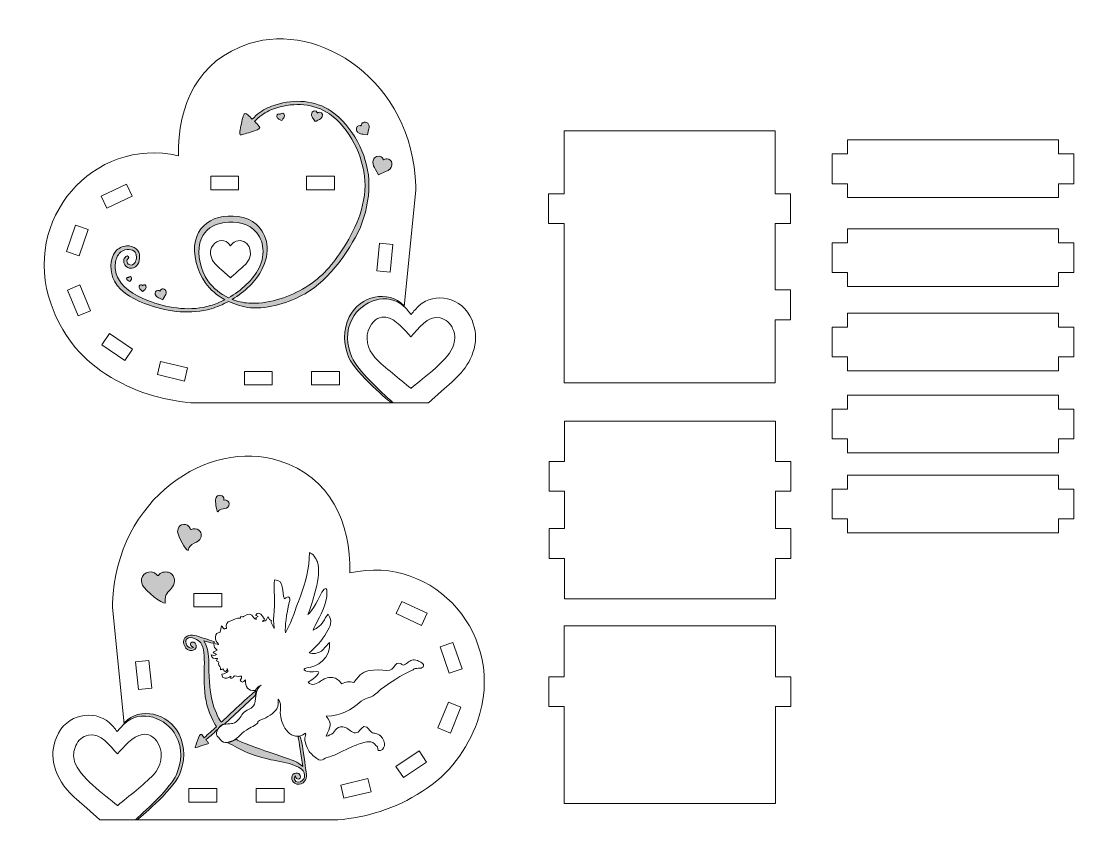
# Model space of a CAD drawing. Header units: inches. Extents: x -13 to 609, y 165 to 636.
import ezdxf

# ---------------------------------------------------------------- set-up
doc = ezdxf.new("R2010")
doc.units = ezdxf.units.IN
doc.header["$MEASUREMENT"] = 0
doc.layers.add('_U+0421_U+043B_U+043E_U+0439 1', color=7, linetype='Continuous')

# ---------------------------------------------------------------- blocks, each defined once
blk = doc.blocks.new('block 2')
at = {"layer": '_U+0421_U+043B_U+043E_U+0439 1', "true_color": 0x1c1c1b}
h = blk.add_hatch(color=250, dxfattribs=at)
edge = h.paths.add_edge_path()
edge.add_spline(control_points=[(213.63, 468.57), (204.42, 478.08), (187.53, 474.39), (181.33, 461.87), (177.49, 454.1), (177.8, 445.38), (181.13, 437.76), (185.24, 428.36), (205.88, 411.27), (205.88, 411.27), (205.88, 411.27), (207.1, 411.28), (207.1, 411.28), (199.18, 418.35), (186.52, 429.84), (182.89, 438.07), (179.66, 445.39), (179.13, 453.26), (183.13, 460.82), (188.71, 471.36), (204, 477.07), (213.59, 467.9), (213.59, 467.9), (213.63, 468.24), (213.63, 468.57), (213.63, 468.57), (213.63, 468.57), (213.63, 468.57)], knot_values=[0, 0, 0, 0, 1, 1, 1, 2, 2, 2, 3, 3, 3, 4, 4, 4, 5, 5, 5, 6, 6, 6, 7, 7, 7, 8, 8, 8, 9, 9, 9, 9], degree=3, periodic=1)
edge = h.paths.add_edge_path()
edge.add_spline(control_points=[(110.05, 470.95), (106.66, 469.1), (103.18, 467.63), (99.84, 466.66), (88.04, 463.23), (74.68, 464.66), (63.25, 468.69), (55.75, 471.34), (46.55, 475.62), (42.63, 482.95), (39.98, 487.93), (39.47, 495.98), (43.29, 500.5), (44.79, 502.28), (47.44, 503.51), (49.75, 503.74), (51.65, 503.92), (54.01, 503.28), (55.51, 502.02), (58.04, 499.88), (58.03, 495.57), (56.41, 492.91), (55.18, 490.88), (52.71, 489.92), (50.5, 490.95), (49.04, 491.63), (48.09, 493.22), (48.09, 494.82), (48.09, 496.03), (48.64, 496.73), (49.44, 497.53), (49.81, 497.9), (50.41, 497.9), (50.78, 497.53), (51.15, 497.16), (51.15, 496.56), (50.78, 496.19), (50.37, 495.78), (49.99, 495.44), (49.99, 494.82), (49.99, 493.96), (50.51, 493.04), (51.31, 492.66), (52.64, 492.04), (54.06, 492.7), (54.79, 493.89), (55.91, 495.74), (56.08, 499.05), (54.28, 500.57), (53.19, 501.49), (51.51, 501.76), (50.13, 501.63), (48.31, 501.45), (46.64, 500.61), (45.46, 499.21), (43.97, 497.45), (43.28, 494.9), (43.14, 492.64), (42.96, 489.74), (43.6, 486.8), (44.96, 484.24), (48.62, 477.39), (57.49, 473.12), (64.48, 470.65), (75.53, 466.75), (87.91, 465.16), (99.31, 468.48), (102.12, 469.3), (105.04, 470.48), (107.92, 471.97), (103.31, 474.37), (99.24, 477.79), (96.23, 482.1), (91.61, 488.71), (88.52, 498.87), (90.44, 506.79), (92.13, 513.73), (97.26, 518.72), (104.06, 520.48), (111.17, 522.31), (120.74, 521.49), (126.41, 516.45), (129.54, 513.66), (131.95, 508.94), (132.69, 504.83), (133.57, 499.96), (131.92, 494.24), (129.72, 489.84), (126.24, 482.88), (119.53, 476.6), (112.13, 472.15), (115.26, 470.93), (118.56, 470.18), (121.9, 469.93), (132.48, 469.14), (144.56, 473.1), (153.73, 478.24), (163.88, 483.93), (170.46, 491.26), (176.8, 500.9), (180.71, 506.82), (184.18, 513.13), (186.69, 519.77), (189.4, 526.92), (191, 534.5), (190.57, 542.17), (189.77, 556.42), (181.45, 573.46), (169.61, 581.6), (160.44, 587.91), (148.91, 588.4), (138.51, 585.2), (135.33, 584.22), (132.33, 582.9), (129.62, 580.95), (128.05, 579.82), (126.7, 578.54), (125.38, 577.19), (126.08, 576.48), (126.74, 575.8), (127.25, 575.25), (128.7, 573.68), (128.99, 573.16), (127.07, 572.29), (125.16, 571.42), (121.04, 570.2), (118.87, 569.59), (116.7, 568.98), (116.46, 568.98), (116.78, 571.27), (117.1, 573.56), (117.97, 578.14), (118.7, 580.32), (119.42, 582.49), (120, 582.26), (121.59, 580.84), (122.28, 580.23), (123.15, 579.4), (124.03, 578.53), (125.43, 579.96), (126.85, 581.29), (128.51, 582.49), (131.39, 584.56), (134.57, 585.97), (137.95, 587.01), (148.91, 590.39), (161.03, 589.81), (170.69, 583.17), (183.01, 574.68), (192.03, 557.61), (192.86, 542.77), (193.3, 534.83), (191.82, 525.11), (189.02, 517.71), (183.3, 502.61), (169.29, 483.4), (155.26, 475.53), (145.75, 470.2), (133.86, 466.39), (122.89, 467.21), (118.86, 467.52), (113.75, 469.33), (110.05, 470.95), (110.05, 470.95), (110.05, 470.95), (110.05, 470.95)], knot_values=[0, 0, 0, 0, 1, 1, 1, 2, 2, 2, 3, 3, 3, 4, 4, 4, 5, 5, 5, 6, 6, 6, 7, 7, 7, 8, 8, 8, 9, 9, 9, 10, 10, 10, 11, 11, 11, 12, 12, 12, 13, 13, 13, 14, 14, 14, 15, 15, 15, 16, 16, 16, 17, 17, 17, 18, 18, 18, 19, 19, 19, 20, 20, 20, 21, 21, 21, 22, 22, 22, 23, 23, 23, 24, 24, 24, 25, 25, 25, 26, 26, 26, 27, 27, 27, 28, 28, 28, 29, 29, 29, 30, 30, 30, 31, 31, 31, 32, 32, 32, 33, 33, 33, 34, 34, 34, 35, 35, 35, 36, 36, 36, 37, 37, 37, 38, 38, 38, 39, 39, 39, 40, 40, 40, 41, 41, 41, 42, 42, 42, 43, 43, 43, 44, 44, 44, 45, 45, 45, 46, 46, 46, 47, 47, 47, 48, 48, 48, 49, 49, 49, 50, 50, 50, 51, 51, 51, 52, 52, 52, 53, 53, 53, 54, 54, 54, 55, 55, 55, 55], degree=3, periodic=1)
edge = h.paths.add_edge_path()
edge.add_spline(control_points=[(109.96, 473.08), (117.53, 477.38), (124.53, 483.68), (128.03, 490.69), (130.04, 494.72), (130.91, 499.24), (130.1, 503.71), (129.44, 507.4), (127.64, 510.89), (124.82, 513.39), (119.64, 518.01), (111.47, 518.68), (105, 517.01), (98.87, 515.42), (94.66, 511.82), (93.14, 505.56), (91.34, 498.17), (93.48, 489.34), (97.78, 483.18), (100.87, 478.77), (105.14, 475.35), (109.96, 473.08), (109.96, 473.08), (109.96, 473.08), (109.96, 473.08)], knot_values=[0, 0, 0, 0, 1, 1, 1, 2, 2, 2, 3, 3, 3, 4, 4, 4, 5, 5, 5, 6, 6, 6, 7, 7, 7, 8, 8, 8, 8], degree=3, periodic=1)
edge = h.paths.add_edge_path()
edge.add_spline(control_points=[(201.5, 554.45), (201.41, 554.64), (201.4, 554.75), (201.3, 554.95), (201.23, 555.08), (201.16, 555.29), (201.07, 555.43), (200.17, 556.93), (197.72, 557.38), (196.23, 555.63), (195.66, 554.96), (195.33, 554.19), (195.28, 553.27), (195.19, 551.49), (196, 550.26), (196.86, 548.85), (196.86, 548.85), (198.65, 545.73), (198.65, 545.73), (199.15, 545.88), (203.91, 548), (204.35, 548.27), (207.73, 550.38), (206.91, 555.21), (203.47, 555.16), (202.45, 555.14), (202.11, 554.81), (201.5, 554.45), (201.5, 554.45), (201.5, 554.45), (201.5, 554.45)], knot_values=[0, 0, 0, 0, 1, 1, 1, 2, 2, 2, 3, 3, 3, 4, 4, 4, 5, 5, 5, 6, 6, 6, 7, 7, 7, 8, 8, 8, 9, 9, 9, 10, 10, 10, 10], degree=3, periodic=1)
edge = h.paths.add_edge_path()
edge.add_spline(control_points=[(188.38, 574.59), (188.24, 574.62), (188.17, 574.66), (188.02, 574.69), (187.92, 574.71), (187.77, 574.75), (187.66, 574.77), (186.44, 574.9), (185.16, 573.73), (185.5, 572.16), (185.63, 571.56), (185.92, 571.05), (186.41, 570.64), (187.36, 569.83), (188.39, 569.76), (189.54, 569.65), (189.54, 569.65), (192.03, 569.32), (192.03, 569.32), (192.16, 569.67), (192.99, 573.21), (193.02, 573.57), (193.28, 576.34), (190.25, 577.92), (188.82, 575.98), (188.4, 575.41), (188.44, 575.08), (188.38, 574.59), (188.38, 574.59), (188.38, 574.59), (188.38, 574.59)], knot_values=[0, 0, 0, 0, 1, 1, 1, 2, 2, 2, 3, 3, 3, 4, 4, 4, 5, 5, 5, 6, 6, 6, 7, 7, 7, 8, 8, 8, 9, 9, 9, 10, 10, 10, 10], degree=3, periodic=1)
edge = h.paths.add_edge_path()
edge.add_spline(control_points=[(140.57, 581.24), (140.5, 581.29), (140.48, 581.33), (140.4, 581.38), (140.35, 581.41), (140.28, 581.46), (140.23, 581.49), (139.6, 581.83), (138.67, 581.48), (138.51, 580.57), (138.45, 580.22), (138.49, 579.89), (138.67, 579.56), (139, 578.92), (139.53, 578.67), (140.12, 578.36), (140.12, 578.36), (141.38, 577.64), (141.38, 577.64), (141.52, 577.8), (142.73, 579.51), (142.83, 579.69), (143.56, 581.11), (142.29, 582.62), (141.11, 581.89), (140.76, 581.68), (140.71, 581.49), (140.57, 581.24), (140.57, 581.24), (140.57, 581.24), (140.57, 581.24)], knot_values=[0, 0, 0, 0, 1, 1, 1, 2, 2, 2, 3, 3, 3, 4, 4, 4, 5, 5, 5, 6, 6, 6, 7, 7, 7, 8, 8, 8, 9, 9, 9, 10, 10, 10, 10], degree=3, periodic=1)
edge = h.paths.add_edge_path()
edge.add_spline(control_points=[(162.52, 582.14), (162.46, 582.25), (162.45, 582.31), (162.39, 582.42), (162.35, 582.5), (162.3, 582.61), (162.25, 582.69), (161.69, 583.52), (160.28, 583.71), (159.47, 582.66), (159.17, 582.26), (159, 581.81), (159, 581.29), (159, 580.26), (159.5, 579.59), (160.04, 578.81), (160.04, 578.81), (161.15, 577.08), (161.15, 577.08), (161.43, 577.18), (164.09, 578.53), (164.33, 578.7), (166.2, 580), (165.59, 582.74), (163.62, 582.6), (163.04, 582.57), (162.86, 582.37), (162.52, 582.14), (162.52, 582.14), (162.52, 582.14), (162.52, 582.14)], knot_values=[0, 0, 0, 0, 1, 1, 1, 2, 2, 2, 3, 3, 3, 4, 4, 4, 5, 5, 5, 6, 6, 6, 7, 7, 7, 8, 8, 8, 9, 9, 9, 10, 10, 10, 10], degree=3, periodic=1)
edge = h.paths.add_edge_path()
edge.add_spline(control_points=[(59.28, 480.22), (59.23, 480.28), (59.22, 480.32), (59.16, 480.38), (59.12, 480.42), (59.07, 480.48), (59.03, 480.52), (58.54, 480.95), (57.63, 480.84), (57.3, 480.05), (57.17, 479.75), (57.14, 479.44), (57.22, 479.11), (57.39, 478.47), (57.81, 478.13), (58.28, 477.73), (58.28, 477.73), (59.26, 476.83), (59.26, 476.83), (59.42, 476.94), (60.86, 478.22), (60.98, 478.37), (61.94, 479.49), (61.11, 481.1), (59.9, 480.69), (59.54, 480.58), (59.46, 480.42), (59.28, 480.22), (59.28, 480.22), (59.28, 480.22), (59.28, 480.22)], knot_values=[0, 0, 0, 0, 1, 1, 1, 2, 2, 2, 3, 3, 3, 4, 4, 4, 5, 5, 5, 6, 6, 6, 7, 7, 7, 8, 8, 8, 9, 9, 9, 10, 10, 10, 10], degree=3, periodic=1)
edge = h.paths.add_edge_path()
edge.add_spline(control_points=[(51.11, 485), (51.06, 485.03), (51.04, 485.05), (50.99, 485.08), (50.96, 485.09), (50.91, 485.12), (50.87, 485.14), (50.46, 485.32), (49.89, 485.05), (49.84, 484.46), (49.83, 484.24), (49.87, 484.03), (50, 483.84), (50.24, 483.45), (50.59, 483.32), (50.98, 483.16), (50.98, 483.16), (51.81, 482.78), (51.81, 482.78), (51.89, 482.88), (52.56, 484.03), (52.61, 484.15), (53, 485.08), (52.11, 485.96), (51.41, 485.44), (51.2, 485.29), (51.18, 485.17), (51.11, 485), (51.11, 485), (51.11, 485), (51.11, 485)], knot_values=[0, 0, 0, 0, 1, 1, 1, 2, 2, 2, 3, 3, 3, 4, 4, 4, 5, 5, 5, 6, 6, 6, 7, 7, 7, 8, 8, 8, 9, 9, 9, 10, 10, 10, 10], degree=3, periodic=1)
edge = h.paths.add_edge_path()
edge.add_spline(control_points=[(69.52, 477.05), (69.42, 477.1), (69.37, 477.15), (69.26, 477.22), (69.18, 477.26), (69.08, 477.33), (68.99, 477.36), (68.05, 477.77), (66.74, 477.15), (66.63, 475.81), (66.59, 475.31), (66.69, 474.83), (66.98, 474.38), (67.54, 473.51), (68.34, 473.2), (69.23, 472.83), (69.23, 472.83), (71.13, 471.96), (71.13, 471.96), (71.32, 472.2), (72.85, 474.81), (72.96, 475.09), (73.85, 477.24), (71.82, 479.24), (70.21, 478.05), (69.74, 477.7), (69.69, 477.43), (69.52, 477.05), (69.52, 477.05), (69.52, 477.05), (69.52, 477.05)], knot_values=[0, 0, 0, 0, 1, 1, 1, 2, 2, 2, 3, 3, 3, 4, 4, 4, 5, 5, 5, 6, 6, 6, 7, 7, 7, 8, 8, 8, 9, 9, 9, 10, 10, 10, 10], degree=3, periodic=1)
h = blk.add_hatch(color=250, dxfattribs=at)
edge = h.paths.add_edge_path()
edge.add_spline(control_points=[(114.47, 212.7), (114.57, 212.66), (113.49, 211.97), (112.45, 211.52), (111.09, 210.93), (109.52, 210.6), (109.65, 210.54), (112.66, 209.12), (116.88, 206.42), (121.36, 204.61), (125.68, 202.87), (130.07, 201.65), (134.9, 200.54), (139.34, 199.53), (145.17, 198.79), (149.04, 197.08), (155.72, 194.94), (155.84, 190.46), (153.72, 188.36), (152.3, 186.95), (149.76, 186.6), (148.97, 188.81), (148.73, 189.47), (148.82, 190.25), (149.48, 191.07), (149.52, 191), (149.54, 190.96), (149.55, 190.85), (149.83, 188.24), (153.27, 188.72), (152.33, 191.19), (151.99, 192.1), (151.2, 192.72), (149.85, 192.65), (146.6, 192.49), (146.76, 187.98), (149.17, 186.66), (150.74, 185.79), (152.75, 185.89), (154.07, 186.94), (156.78, 189.08), (156.23, 192.18), (155.42, 195.81), (155.25, 197.12), (153.3, 213.76), (152.12, 214.39), (151.83, 214.33), (151.29, 214.33), (151.19, 214.16), (150.89, 213.67), (151.62, 212.24), (151.93, 209.14), (151.93, 209.14), (153.97, 196.54), (153.97, 196.54), (152.75, 197.39), (152.05, 198.1), (150.3, 199.05), (145.6, 201.61), (116.9, 210.02), (114.47, 212.7), (114.47, 212.7), (114.47, 212.7), (114.47, 212.7)], knot_values=[0, 0, 0, 0, 1, 1, 1, 2, 2, 2, 3, 3, 3, 4, 4, 4, 5, 5, 5, 6, 6, 6, 7, 7, 7, 8, 8, 8, 9, 9, 9, 10, 10, 10, 11, 11, 11, 12, 12, 12, 13, 13, 13, 14, 14, 14, 15, 15, 15, 16, 16, 16, 17, 17, 17, 18, 18, 18, 19, 19, 19, 20, 20, 20, 21, 21, 21, 21], degree=3, periodic=1)
edge = h.paths.add_edge_path()
edge.add_spline(control_points=[(94.72, 214.72), (94.72, 214.72), (95.69, 213.51), (95.69, 213.51), (98.04, 215.59), (100.56, 218), (102.82, 219.92), (101.55, 221.79), (97.9, 228.99), (96.71, 235.26), (94.13, 248.98), (97.67, 263.9), (93.62, 269.48), (92.37, 271.19), (87.7, 273.87), (85.43, 271.87), (83.28, 269.97), (86.35, 264.92), (89.28, 266.82), (89.28, 266.82), (88.33, 267.33), (88.33, 267.33), (86.15, 268.54), (88.44, 271.12), (90.33, 269.33), (91.63, 268.1), (90.92, 265.29), (88.55, 265), (84.46, 264.51), (82.25, 269.6), (84.23, 272.35), (85.44, 274.04), (88.99, 274.56), (92.43, 273.22), (94.21, 272.53), (100.66, 270.75), (101.86, 269.92), (100.98, 269.02), (100.15, 269.28), (98.31, 269.9), (97.34, 270.23), (96.54, 270.47), (95.51, 270.74), (97.42, 266.33), (98.11, 265.32), (98.3, 259.5), (98.59, 250.04), (98.26, 242.98), (100.76, 233.63), (102.22, 228.13), (105.12, 223.27), (105.74, 222.61), (109.04, 225.65), (123.42, 239.64), (126.46, 241.21), (126.07, 239.75), (125.97, 238.68), (125.59, 238.17), (125.59, 238.17), (107.57, 221.58), (107.57, 221.58), (107.05, 221.4), (106.15, 221.21), (105.1, 220.26), (104.66, 219.87), (104.24, 219.41), (103.79, 218.82), (103.42, 218.32), (102.85, 217.81), (102.4, 217.36), (99.91, 214.95), (97.45, 212.78), (96.99, 212.6), (96.99, 212.6), (96.63, 212.35), (96.63, 212.35), (97.04, 211.83), (97.42, 211.35), (97.69, 211.01), (98.38, 210.11), (98.33, 210.08), (96.97, 209.67), (95.62, 209.25), (92.97, 208.45), (91.59, 208), (90.21, 207.54), (90.1, 207.43), (90.61, 208.89), (91.12, 210.36), (92.25, 213.39), (92.94, 214.75), (93.63, 216.1), (93.88, 215.77), (94.72, 214.72), (94.72, 214.72), (94.72, 214.72), (94.72, 214.72)], knot_values=[0, 0, 0, 0, 1, 1, 1, 2, 2, 2, 3, 3, 3, 4, 4, 4, 5, 5, 5, 6, 6, 6, 7, 7, 7, 8, 8, 8, 9, 9, 9, 10, 10, 10, 11, 11, 11, 12, 12, 12, 13, 13, 13, 14, 14, 14, 15, 15, 15, 16, 16, 16, 17, 17, 17, 18, 18, 18, 19, 19, 19, 20, 20, 20, 21, 21, 21, 22, 22, 22, 23, 23, 23, 24, 24, 24, 25, 25, 25, 26, 26, 26, 27, 27, 27, 28, 28, 28, 29, 29, 29, 30, 30, 30, 31, 31, 31, 32, 32, 32, 32], degree=3, periodic=1)
edge = h.paths.add_edge_path()
edge.add_spline(control_points=[(48.48, 222.4), (57.69, 231.91), (74.58, 228.22), (80.77, 215.69), (84.62, 207.92), (84.31, 199.2), (80.98, 191.58), (76.87, 182.18), (56.23, 165.1), (56.23, 165.1), (56.23, 165.1), (55, 165.1), (55, 165.1), (62.93, 172.17), (75.59, 183.67), (79.22, 191.89), (82.44, 199.21), (82.98, 207.08), (78.98, 214.64), (73.4, 225.18), (58.11, 230.89), (48.52, 221.72), (48.52, 221.72), (48.48, 222.07), (48.48, 222.4), (48.48, 222.4), (48.48, 222.4), (48.48, 222.4)], knot_values=[0, 0, 0, 0, 1, 1, 1, 2, 2, 2, 3, 3, 3, 4, 4, 4, 5, 5, 5, 6, 6, 6, 7, 7, 7, 8, 8, 8, 9, 9, 9, 9], degree=3, periodic=1)
edge = h.paths.add_edge_path()
edge.add_spline(control_points=[(59.28, 303.51), (58.6, 304.93), (58.32, 307.02), (59.11, 308.54), (60.11, 310.46), (62.34, 311.54), (64.56, 311.31), (67.49, 311.02), (68.04, 308.44), (68.56, 309.24), (69.79, 311.13), (72.54, 311.72), (74.57, 311.1), (77.76, 310.13), (78.99, 306.57), (77.54, 303.44), (76.31, 300.79), (73.39, 299.51), (72.69, 296.51), (72.19, 294.35), (72.96, 293.21), (72.56, 292.92), (71.01, 292.15), (60.81, 300.32), (59.28, 303.51), (59.28, 303.51), (59.28, 303.51), (59.28, 303.51)], knot_values=[0, 0, 0, 0, 1, 1, 1, 2, 2, 2, 3, 3, 3, 4, 4, 4, 5, 5, 5, 6, 6, 6, 7, 7, 7, 8, 8, 8, 9, 9, 9, 9], degree=3, periodic=1)
edge = h.paths.add_edge_path()
edge.add_spline(control_points=[(79.94, 334.96), (79.87, 336.12), (80.27, 337.63), (81.23, 338.45), (82.46, 339.49), (84.29, 339.6), (85.74, 338.83), (87.66, 337.81), (87.32, 335.88), (87.9, 336.29), (89.27, 337.24), (91.32, 336.88), (92.54, 335.88), (94.46, 334.33), (94.3, 331.54), (92.43, 329.81), (90.85, 328.34), (88.49, 328.27), (87.17, 326.42), (86.22, 325.07), (86.44, 324.08), (86.08, 323.99), (84.8, 323.9), (80.1, 332.34), (79.94, 334.96), (79.94, 334.96), (79.94, 334.96), (79.94, 334.96)], knot_values=[0, 0, 0, 0, 1, 1, 1, 2, 2, 2, 3, 3, 3, 4, 4, 4, 5, 5, 5, 6, 6, 6, 7, 7, 7, 8, 8, 8, 9, 9, 9, 9], degree=3, periodic=1)
edge = h.paths.add_edge_path()
edge.add_spline(control_points=[(102.46, 354.7), (102.67, 355.41), (103.24, 356.22), (103.99, 356.49), (104.94, 356.84), (106.05, 356.5), (106.75, 355.72), (107.66, 354.7), (107.04, 353.63), (107.47, 353.75), (108.49, 354.01), (109.62, 353.34), (110.13, 352.49), (110.92, 351.14), (110.22, 349.53), (108.73, 348.91), (107.47, 348.38), (106.06, 348.86), (104.87, 348.05), (104.01, 347.47), (103.92, 346.83), (103.69, 346.86), (102.91, 347.08), (101.98, 353.12), (102.46, 354.7), (102.46, 354.7), (102.46, 354.7), (102.46, 354.7)], knot_values=[0, 0, 0, 0, 1, 1, 1, 2, 2, 2, 3, 3, 3, 4, 4, 4, 5, 5, 5, 6, 6, 6, 7, 7, 7, 8, 8, 8, 9, 9, 9, 9], degree=3, periodic=1)
at = {"layer": '_U+0421_U+043B_U+043E_U+0439 1', "color": 12, "lineweight": 9, "true_color": 0xe30513}
for points in [[(475.47, 566.22), (600.19, 566.22), (600.19, 558), (609.26, 558), (609.26, 540.43), (600.19, 540.43), (600.19, 532.21), (475.47, 532.21), (475.47, 540.43), (466.4, 540.43), (466.39, 558), (475.47, 558), (475.47, 566.22), (475.47, 566.22)], [(115.9, 544.78), (115.9, 536.84), (99.46, 536.84), (99.46, 544.78), (115.9, 544.78), (115.9, 544.78)], [(172.59, 544.78), (172.59, 536.84), (156.15, 536.84), (156.15, 544.78), (172.59, 544.78), (172.59, 544.78)], [(49.7, 540.14), (53.09, 532.97), (38.23, 525.94), (34.84, 533.11), (49.7, 540.14), (49.7, 540.14)], [(19.6, 515.91), (27.11, 513.33), (21.76, 497.79), (14.25, 500.37), (19.6, 515.91), (19.6, 515.91)], [(475.47, 513.83), (600.19, 513.83), (600.19, 505.61), (609.26, 505.61), (609.26, 488.04), (600.19, 488.04), (600.19, 479.82), (475.47, 479.82), (475.47, 488.04), (466.4, 488.04), (466.39, 505.61), (475.47, 505.61), (475.47, 513.83), (475.47, 513.83)], [(199.15, 505.33), (207.04, 504.53), (205.39, 488.18), (197.5, 488.97), (199.15, 505.33), (199.15, 505.33)], [(14.87, 477.66), (22.21, 480.68), (28.47, 465.47), (21.12, 462.45), (14.87, 477.66), (14.87, 477.66)], [(475.47, 464.06), (600.19, 464.06), (600.19, 455.84), (609.26, 455.84), (609.26, 438.27), (600.19, 438.27), (600.19, 430.05), (475.47, 430.05), (475.47, 438.27), (466.4, 438.27), (466.39, 455.84), (475.47, 455.84), (475.47, 464.06), (475.47, 464.06)], [(35.2, 445.35), (39.62, 451.94), (53.27, 442.78), (48.85, 436.19), (35.2, 445.35), (35.2, 445.35)], [(67.99, 427.82), (69.84, 435.54), (85.83, 431.71), (83.98, 423.99), (67.99, 427.82), (67.99, 427.82)], [(135.81, 429.66), (135.81, 421.72), (119.37, 421.72), (119.37, 429.66), (135.81, 429.66), (135.81, 429.66)], [(175.5, 429.66), (175.5, 421.72), (159.06, 421.72), (159.06, 429.66), (175.5, 429.66), (175.5, 429.66)], [(475.47, 415.61), (600.19, 415.61), (600.19, 407.38), (609.26, 407.39), (609.26, 389.81), (600.19, 389.81), (600.19, 381.59), (475.47, 381.59), (475.47, 389.81), (466.4, 389.81), (466.39, 407.38), (475.47, 407.39), (475.47, 415.61), (475.47, 415.61)], [(433.07, 336.89), (442.14, 336.89), (442.14, 319.32), (433.07, 319.32), (433.07, 295.54), (308.34, 295.54), (308.34, 319.32), (299.27, 319.32), (299.27, 336.89), (308.34, 336.89), (308.34, 359), (299.27, 359), (299.27, 376.58), (308.34, 376.58), (308.34, 400.36), (433.07, 400.36), (433.07, 376.58), (442.14, 376.58), (442.14, 359), (433.07, 359), (433.07, 336.89), (433.07, 336.89)], [(475.47, 368.46), (600.19, 368.46), (600.19, 360.23), (609.26, 360.24), (609.26, 342.66), (600.19, 342.66), (600.19, 334.44), (475.47, 334.44), (475.47, 342.66), (466.4, 342.66), (466.39, 360.23), (475.47, 360.24), (475.47, 368.46), (475.47, 368.46)], [(89.56, 298.6), (89.56, 290.67), (106.01, 290.67), (106.01, 298.6), (89.56, 298.6), (89.56, 298.6)], [(212.45, 293.96), (209.06, 286.79), (223.92, 279.76), (227.32, 286.93), (212.45, 293.96), (212.45, 293.96)], [(308.23, 249.5), (308.23, 279.62), (432.95, 279.62), (432.96, 249.5), (442.03, 249.5), (442.02, 231.93), (432.95, 231.93), (432.95, 174.64), (308.23, 174.64), (308.23, 231.93), (299.16, 231.93), (299.16, 249.5), (308.23, 249.5), (308.23, 249.5)], [(242.55, 269.74), (235.05, 267.15), (240.4, 251.61), (247.9, 254.19), (242.55, 269.74), (242.55, 269.74)], [(63.01, 259.15), (55.11, 258.36), (56.76, 242), (64.66, 242.8), (63.01, 259.15), (63.01, 259.15)], [(247.28, 231.48), (239.94, 234.5), (233.69, 219.3), (241.03, 216.28), (247.28, 231.48), (247.28, 231.48)], [(226.96, 199.17), (222.54, 205.76), (208.88, 196.61), (213.3, 190.01), (226.96, 199.17), (226.96, 199.17)], [(194.16, 181.64), (192.31, 189.36), (176.32, 185.54), (178.17, 177.82), (194.16, 181.64), (194.16, 181.64)], [(86.66, 183.48), (86.66, 175.54), (103.1, 175.54), (103.1, 183.48), (86.66, 183.48), (86.66, 183.48)], [(126.34, 183.48), (126.34, 175.54), (142.78, 175.54), (142.78, 183.48), (126.34, 183.48), (126.34, 183.48)]]:
    blk.add_lwpolyline(points, dxfattribs=at)
for points, knots in [([(217.86, 463.29), (218.8, 464.31), (219.1, 465.01), (220.16, 466.07), (220.87, 466.78), (221.77, 467.91), (222.59, 468.63), (231.47, 476.34), (247.95, 474.1), (253.82, 459.84), (256.04, 454.44), (256.59, 448.86), (254.98, 442.91), (251.84, 431.35), (244.18, 425.24), (235.74, 418.06), (235.74, 418.06), (228.11, 411.17), (228.11, 411.17), (228.11, 411.17), (87.65, 411.17), (87.65, 411.17), (70.7, 412.84), (54.25, 417.3), (37.55, 428.07), (21.55, 438.39), (11.27, 452.32), (5.21, 469.33), (-12.51, 519.03), (29.93, 568.42), (80.47, 556.94), (80.01, 586.72), (91.7, 613.34), (122.26, 623.11), (163.79, 636.39), (218.46, 601.11), (220.66, 539.01), (220.66, 539.01), (220.62, 536.59), (220.62, 536.59), (220.62, 536.59), (213.72, 467.96), (213.72, 467.96), (214.91, 466.74), (216.56, 464.78), (217.86, 463.29), (217.86, 463.29), (217.86, 463.29), (217.86, 463.29)], [0, 0, 0, 0, 1, 1, 1, 2, 2, 2, 3, 3, 3, 4, 4, 4, 5, 5, 5, 6, 6, 6, 7, 7, 7, 8, 8, 8, 9, 9, 9, 10, 10, 10, 11, 11, 11, 12, 12, 12, 13, 13, 13, 14, 14, 14, 15, 15, 15, 16, 16, 16, 16]), ([(432.85, 477.74), (432.85, 477.74), (441.92, 477.74), (441.92, 477.74), (441.92, 477.74), (441.92, 460.16), (441.92, 460.16), (441.92, 460.16), (432.85, 460.16), (432.85, 460.16), (432.85, 460.16), (432.85, 422.94), (432.85, 422.94), (432.85, 422.94), (308.12, 422.94), (308.12, 422.94), (308.12, 465.95), (308.12, 473.16), (308.12, 516.86), (308.12, 516.86), (299.05, 516.86), (299.05, 516.86), (299.05, 516.86), (299.05, 534.43), (299.05, 534.43), (299.05, 534.43), (308.12, 534.43), (308.12, 534.43), (308.12, 534.43), (308.12, 571.65), (308.12, 571.65), (308.12, 571.65), (432.85, 571.65), (432.85, 571.65), (432.85, 571.65), (432.85, 534.43), (432.85, 534.43), (432.85, 534.43), (441.92, 534.43), (441.92, 534.43), (441.92, 534.43), (441.92, 516.86), (441.92, 516.86), (441.92, 516.86), (432.85, 516.86), (432.85, 516.86), (432.85, 516.86), (432.85, 477.74), (432.85, 477.74), (432.85, 477.74), (432.85, 477.74), (432.85, 477.74)], [0, 0, 0, 0, 1, 1, 1, 2, 2, 2, 3, 3, 3, 4, 4, 4, 5, 5, 5, 6, 6, 6, 7, 7, 7, 8, 8, 8, 9, 9, 9, 10, 10, 10, 11, 11, 11, 12, 12, 12, 13, 13, 13, 14, 14, 14, 15, 15, 15, 16, 16, 16, 17, 17, 17, 17]), ([(111.14, 503.82), (110.85, 504.14), (110.75, 504.35), (110.42, 504.68), (110.21, 504.9), (109.93, 505.25), (109.67, 505.47), (106.93, 507.86), (101.84, 507.16), (100.02, 502.76), (99.34, 501.09), (99.17, 499.36), (99.67, 497.52), (100.64, 493.95), (103, 492.06), (105.61, 489.85), (105.61, 489.85), (111.14, 484.85), (111.14, 484.85), (112.02, 485.48), (120.01, 492.69), (120.71, 493.51), (126, 499.82), (121.29, 508.79), (114.55, 506.48), (112.57, 505.79), (112.11, 504.93), (111.14, 503.82), (111.14, 503.82), (111.14, 503.82), (111.14, 503.82)], [0, 0, 0, 0, 1, 1, 1, 2, 2, 2, 3, 3, 3, 4, 4, 4, 5, 5, 5, 6, 6, 6, 7, 7, 7, 8, 8, 8, 9, 9, 9, 10, 10, 10, 10]), ([(217.7, 419.66), (217.66, 419.69), (217.63, 419.72), (217.59, 419.75), (211.02, 425.15), (202.3, 431.8), (196.5, 437.8), (192.04, 442.81), (190.26, 449.82), (193.45, 455.85), (196.09, 460.83), (199.76, 462.16), (202.98, 461.65), (208.7, 460.76), (214.12, 453.92), (217.69, 450.09), (222.3, 454.75), (227.39, 462.84), (234.92, 461.21), (238.45, 460.45), (240.98, 458.14), (242.35, 455.04), (243.71, 451.94), (244, 448.96), (243.05, 445.7), (240.41, 436.59), (225.58, 426.32), (217.7, 419.66), (217.7, 419.66), (217.7, 419.66), (217.7, 419.66)], [0, 0, 0, 0, 1, 1, 1, 2, 2, 2, 3, 3, 3, 4, 4, 4, 5, 5, 5, 6, 6, 6, 7, 7, 7, 8, 8, 8, 9, 9, 9, 10, 10, 10, 10]), ([(44.3, 217.11), (43.35, 218.13), (43.05, 218.83), (41.99, 219.9), (41.29, 220.6), (40.39, 221.73), (39.56, 222.45), (30.68, 230.16), (14.21, 227.92), (8.34, 213.67), (6.11, 208.26), (5.56, 202.68), (7.18, 196.73), (10.32, 185.17), (17.98, 179.06), (26.41, 171.88), (26.41, 171.88), (34.05, 164.99), (34.05, 164.99), (34.05, 164.99), (174.5, 164.99), (174.5, 164.99), (191.45, 166.67), (207.9, 171.12), (224.61, 181.89), (240.61, 192.21), (250.88, 206.14), (256.95, 223.15), (274.67, 272.85), (232.22, 322.24), (181.69, 310.76), (182.14, 340.54), (170.46, 367.17), (139.89, 376.93), (98.37, 390.21), (43.7, 354.93), (41.5, 292.83), (41.5, 292.83), (41.53, 290.42), (41.53, 290.42), (41.53, 290.42), (48.44, 221.79), (48.44, 221.79), (47.24, 220.56), (45.59, 218.6), (44.3, 217.11), (44.3, 217.11), (44.3, 217.11), (44.3, 217.11)], [0, 0, 0, 0, 1, 1, 1, 2, 2, 2, 3, 3, 3, 4, 4, 4, 5, 5, 5, 6, 6, 6, 7, 7, 7, 8, 8, 8, 9, 9, 9, 10, 10, 10, 11, 11, 11, 12, 12, 12, 13, 13, 13, 14, 14, 14, 15, 15, 15, 16, 16, 16, 16]), ([(155.53, 216.1), (156.23, 216.56), (154.73, 213.43), (155.13, 211.66), (155.72, 209.05), (156.84, 206.32), (158.12, 204.75), (158.97, 203.72), (162.09, 200.89), (163.41, 200.5), (165.18, 199.98), (165.92, 200.83), (167.08, 201.39), (168.23, 201.95), (169.52, 202.14), (170.81, 202.59), (173.21, 203.42), (175, 204.54), (177.31, 205.61), (179.61, 206.68), (181.66, 207.65), (184.11, 208.66), (186.2, 209.52), (189.32, 210.65), (191.73, 211), (195.57, 211.56), (195.64, 210.19), (197.04, 208.84), (198.1, 207.83), (197.73, 209.07), (198.17, 207.03), (198.17, 207.03), (198.36, 206.05), (198.36, 206.05), (202.41, 205.28), (203.7, 211.14), (199.69, 214.63), (197.6, 216.44), (196.02, 215.74), (194.4, 216.75), (192.62, 217.85), (193.04, 220.1), (189.97, 220.11), (187.82, 219.08), (187.46, 216.47), (185.04, 216.37), (182.94, 216.29), (180.87, 218.72), (179.18, 219.49), (174.38, 221.68), (172.47, 216.89), (171.72, 216.21), (170.83, 215.4), (169.03, 214.75), (167.7, 214.34), (169.96, 220), (171.57, 221.62), (167.62, 226.13), (177.49, 226.67), (181.45, 229.43), (188.41, 235.01), (191.81, 237.72), (194.25, 236.63), (197.93, 240.26), (202.06, 244.35), (214.06, 251.58), (218.99, 253.6), (220.23, 255.14), (223.87, 253.78), (224.88, 255.32), (226.05, 257.24), (223.08, 258.44), (221.53, 259.01), (218.79, 260.01), (217.54, 259.09), (215.66, 257.74), (211.89, 255.03), (213.29, 257.2), (210.64, 257.55), (208.57, 257.82), (207.92, 255.03), (206.53, 253.86), (204.03, 251.77), (193.7, 256.04), (187.69, 250.51), (187.69, 250.51), (184.49, 246.66), (184.49, 246.66), (184.21, 246.28), (184.23, 246.31), (183.99, 246.07), (181.1, 246.92), (179.24, 246.58), (176.95, 245.36), (175.16, 247.02), (174.09, 248.75), (171.32, 249.01), (168.32, 249.3), (166.04, 248.11), (164.27, 246.82), (162.84, 245.77), (158.95, 243.39), (156.96, 246.34), (160.38, 248.24), (165.85, 252.71), (162.17, 252.64), (155.72, 251.3), (152.47, 254.14), (156.22, 254.76), (162.44, 254.97), (170.47, 260.42), (169.72, 269.78), (168.22, 268.68), (166.56, 265.79), (164.85, 264.6), (163.25, 263.49), (159.44, 262.5), (157.61, 263.64), (161.41, 266.41), (165.3, 271.16), (167.89, 275.5), (170.31, 279.54), (171.6, 281.99), (168.81, 286.5), (166.84, 284.18), (165.48, 279.27), (159.93, 277.03), (160.4, 277.96), (162.83, 282.99), (165.73, 288.83), (168.76, 294.9), (169.34, 306.66), (165.2, 299.34), (164.05, 297.31), (159.34, 287.7), (156.88, 286.12), (159.34, 292.98), (165.25, 309.07), (162.46, 317.19), (161.84, 319.01), (159.65, 322.48), (157.77, 322.72), (157.74, 313.65), (155.41, 304.65), (152.44, 297.02), (148.9, 287.92), (148.42, 284.41), (143.59, 275.47), (143.33, 279.33), (144.1, 286.23), (145.91, 293.35), (146.78, 296.79), (145.2, 297.6), (143.1, 295.42), (141.09, 299.15), (143.59, 306.69), (137.09, 306.63), (136.57, 300.8), (137.72, 293.76), (136.71, 285.25), (136.22, 281.11), (137.02, 281.23), (136.9, 278.04), (136.9, 278.04), (135.77, 280.31), (135.77, 280.31), (135.07, 281.68), (135.15, 281.02), (135.41, 282.73), (135.07, 282.95), (135.02, 282.82), (134.75, 282.94), (133.78, 283.37), (134.4, 283.68), (133.26, 284.75), (132.12, 283.15), (132.84, 282.34), (130.14, 282.17), (131.15, 283.39), (130.59, 281.87), (131.22, 283.43), (130.76, 284.33), (130.59, 284.35), (130.1, 285.17), (128.83, 287.29), (126.99, 287.41), (126.24, 286.25), (125.65, 285.34), (126.52, 285.78), (127.49, 285.04), (127.49, 285.04), (126.17, 284.26), (126.17, 284.26), (126.18, 284.23), (126.2, 284.11), (126.2, 284.08), (126.29, 283.25), (126.61, 284.48), (126.24, 283.35), (124.03, 283.91), (123.96, 288.46), (119.59, 285.49), (118.06, 284.45), (119.44, 284.88), (117.09, 285.05), (117.09, 285.02), (117.12, 285.01), (117.12, 284.97), (117.12, 284.97), (117.18, 284.65), (117.18, 284.65), (117.18, 284.63), (117.16, 284.52), (117.16, 284.5), (117.16, 284.5), (117.09, 284.14), (117.09, 284.14), (114.68, 284.35), (113.51, 283.31), (111.29, 282.54), (109, 281.75), (108.1, 280.49), (108.87, 278.04), (107.73, 277.94), (108.16, 278.17), (107.58, 277.59), (106.62, 278.1), (106.46, 278.81), (105.83, 279.62), (105.83, 279.62), (105.14, 275.72), (105.14, 275.72), (103.28, 275.36), (102.33, 274.99), (102.31, 272.88), (102.28, 270.88), (102.72, 269.95), (104.06, 268.7), (104.12, 268.64), (104.23, 268.55), (104.3, 268.46), (104.3, 268.46), (101.38, 269.12), (101.38, 269.12), (101.45, 266.36), (101.8, 266.72), (103.23, 265.19), (103.23, 265.19), (100.88, 264.07), (100.88, 264.07), (102.01, 262.84), (101.85, 263.37), (102.93, 262.66), (101.69, 261.77), (100.82, 261.94), (99.75, 262.45), (100.21, 260.4), (101.23, 260.08), (103.56, 260.28), (103.56, 260.28), (102.88, 258.91), (102.88, 258.91), (105.23, 257.91), (103.64, 258.08), (104.37, 256.28), (104.97, 254.83), (105.58, 255.65), (105.17, 253.65), (106.21, 253.76), (105.98, 253.78), (106.78, 254.14), (107.13, 253.07), (107.22, 252.95), (108.29, 252.63), (109.76, 253.58), (108.88, 252.92), (109.18, 254.43), (110.18, 252.47), (109.78, 252.33), (107.22, 251.23), (107.22, 251.23), (106.12, 251.02), (106.12, 251.02), (106.12, 251.02), (106.45, 249.16), (106.45, 249.16), (108.39, 248.13), (109.93, 248.55), (111.36, 249.91), (111.36, 249.91), (111.46, 248.54), (111.46, 248.54), (112.68, 248.86), (111.69, 248.38), (112.66, 249.12), (112.83, 249.25), (113.04, 249.5), (113.21, 249.67), (113.21, 249.67), (113.57, 250.08), (113.57, 250.08), (115.53, 249.58), (115.75, 249.69), (117.68, 249.85), (118.08, 247.6), (116.15, 248.09), (117.41, 246.75), (118.56, 245.52), (119.55, 247.35), (119.97, 247.72), (119.67, 243.39), (121.54, 241.04), (125.82, 241.32), (126.76, 242.9), (127.54, 243.94), (129.31, 244.53), (127.23, 242.73), (126.14, 240.6), (125.94, 236.6), (125.68, 231.15), (122.8, 230.69), (121.08, 229.78), (118.05, 228.2), (117.61, 226.08), (115.46, 223.79), (112.66, 220.81), (111.15, 222.36), (107.02, 221.23), (102.89, 219.36), (102.37, 215.41), (103.33, 214.39), (104.47, 213.18), (103.58, 214.68), (104.41, 213.32), (106.57, 209.73), (109.37, 210.37), (112.87, 211.95), (116.82, 213.74), (116.55, 215.94), (120.54, 218.01), (121.8, 218.66), (123.1, 219.47), (124.35, 220.18), (129.75, 223.21), (125.22, 222.54), (129.48, 224.21), (132.79, 225.52), (136.65, 227.55), (138.6, 230.59), (139.77, 232.42), (139.39, 233.95), (139.26, 236.29), (141.57, 234.06), (140.31, 230.45), (140.64, 227.09), (141.3, 220.29), (146.83, 210.4), (155.53, 216.1), (155.53, 216.1), (155.53, 216.1), (155.53, 216.1)], [0, 0, 0, 0, 1, 1, 1, 2, 2, 2, 3, 3, 3, 4, 4, 4, 5, 5, 5, 6, 6, 6, 7, 7, 7, 8, 8, 8, 9, 9, 9, 10, 10, 10, 11, 11, 11, 12, 12, 12, 13, 13, 13, 14, 14, 14, 15, 15, 15, 16, 16, 16, 17, 17, 17, 18, 18, 18, 19, 19, 19, 20, 20, 20, 21, 21, 21, 22, 22, 22, 23, 23, 23, 24, 24, 24, 25, 25, 25, 26, 26, 26, 27, 27, 27, 28, 28, 28, 29, 29, 29, 30, 30, 30, 31, 31, 31, 32, 32, 32, 33, 33, 33, 34, 34, 34, 35, 35, 35, 36, 36, 36, 37, 37, 37, 38, 38, 38, 39, 39, 39, 40, 40, 40, 41, 41, 41, 42, 42, 42, 43, 43, 43, 44, 44, 44, 45, 45, 45, 46, 46, 46, 47, 47, 47, 48, 48, 48, 49, 49, 49, 50, 50, 50, 51, 51, 51, 52, 52, 52, 53, 53, 53, 54, 54, 54, 55, 55, 55, 56, 56, 56, 57, 57, 57, 58, 58, 58, 59, 59, 59, 60, 60, 60, 61, 61, 61, 62, 62, 62, 63, 63, 63, 64, 64, 64, 65, 65, 65, 66, 66, 66, 67, 67, 67, 68, 68, 68, 69, 69, 69, 70, 70, 70, 71, 71, 71, 72, 72, 72, 73, 73, 73, 74, 74, 74, 75, 75, 75, 76, 76, 76, 77, 77, 77, 78, 78, 78, 79, 79, 79, 80, 80, 80, 81, 81, 81, 82, 82, 82, 83, 83, 83, 84, 84, 84, 85, 85, 85, 86, 86, 86, 87, 87, 87, 88, 88, 88, 89, 89, 89, 90, 90, 90, 91, 91, 91, 92, 92, 92, 93, 93, 93, 94, 94, 94, 95, 95, 95, 96, 96, 96, 97, 97, 97, 98, 98, 98, 99, 99, 99, 100, 100, 100, 101, 101, 101, 102, 102, 102, 103, 103, 103, 104, 104, 104, 105, 105, 105, 106, 106, 106, 107, 107, 107, 108, 108, 108, 109, 109, 109, 110, 110, 110, 111, 111, 111, 112, 112, 112, 113, 113, 113, 114, 114, 114, 115, 115, 115, 116, 116, 116, 117, 117, 117, 118, 118, 118, 119, 119, 119, 120, 120, 120, 120]), ([(44.46, 173.48), (44.49, 173.51), (44.53, 173.54), (44.56, 173.57), (51.13, 178.97), (59.86, 185.63), (65.65, 191.62), (70.12, 196.63), (71.89, 203.64), (68.7, 209.67), (66.07, 214.66), (62.39, 215.98), (59.17, 215.48), (53.45, 214.58), (48.04, 207.74), (44.46, 203.91), (39.85, 208.57), (34.77, 216.66), (27.24, 215.04), (23.71, 214.27), (21.17, 211.96), (19.81, 208.86), (18.45, 205.76), (18.15, 202.78), (19.1, 199.53), (21.74, 190.41), (36.58, 180.14), (44.46, 173.48), (44.46, 173.48), (44.46, 173.48), (44.46, 173.48)], [0, 0, 0, 0, 1, 1, 1, 2, 2, 2, 3, 3, 3, 4, 4, 4, 5, 5, 5, 6, 6, 6, 7, 7, 7, 8, 8, 8, 9, 9, 9, 10, 10, 10, 10])]:
    blk.add_open_spline(points, degree=3, knots=knots, dxfattribs=at)
at = {"layer": '_U+0421_U+043B_U+043E_U+0439 1', "lineweight": 0}
for points, knots in [([(110.05, 470.95), (106.66, 469.1), (103.18, 467.63), (99.84, 466.66), (88.04, 463.23), (74.68, 464.66), (63.25, 468.69), (55.75, 471.34), (46.55, 475.62), (42.63, 482.95), (39.98, 487.93), (39.47, 495.98), (43.29, 500.5), (44.79, 502.28), (47.44, 503.51), (49.75, 503.74), (51.65, 503.92), (54.01, 503.28), (55.51, 502.02), (58.04, 499.88), (58.03, 495.57), (56.41, 492.91), (55.18, 490.88), (52.71, 489.92), (50.5, 490.95), (49.04, 491.63), (48.09, 493.22), (48.09, 494.82), (48.09, 496.03), (48.64, 496.73), (49.44, 497.53), (49.81, 497.9), (50.41, 497.9), (50.78, 497.53), (51.15, 497.16), (51.15, 496.56), (50.78, 496.19), (50.37, 495.78), (49.99, 495.44), (49.99, 494.82), (49.99, 493.96), (50.51, 493.04), (51.31, 492.66), (52.64, 492.04), (54.06, 492.7), (54.79, 493.89), (55.91, 495.74), (56.08, 499.05), (54.28, 500.57), (53.19, 501.49), (51.51, 501.76), (50.13, 501.63), (48.31, 501.45), (46.64, 500.61), (45.46, 499.21), (43.97, 497.45), (43.28, 494.9), (43.14, 492.64), (42.96, 489.74), (43.6, 486.8), (44.96, 484.24), (48.62, 477.39), (57.49, 473.12), (64.48, 470.65), (75.53, 466.75), (87.91, 465.16), (99.31, 468.48), (102.12, 469.3), (105.04, 470.48), (107.92, 471.97), (103.31, 474.37), (99.24, 477.79), (96.23, 482.1), (91.61, 488.71), (88.52, 498.87), (90.44, 506.79), (92.13, 513.73), (97.26, 518.72), (104.06, 520.48), (111.17, 522.31), (120.74, 521.49), (126.41, 516.45), (129.54, 513.66), (131.95, 508.94), (132.69, 504.83), (133.57, 499.96), (131.92, 494.24), (129.72, 489.84), (126.24, 482.88), (119.53, 476.6), (112.13, 472.15), (115.26, 470.93), (118.56, 470.18), (121.9, 469.93), (132.48, 469.14), (144.56, 473.1), (153.73, 478.24), (163.88, 483.93), (170.46, 491.26), (176.8, 500.9), (180.71, 506.82), (184.18, 513.13), (186.69, 519.77), (189.4, 526.92), (191, 534.5), (190.57, 542.17), (189.77, 556.42), (181.45, 573.46), (169.61, 581.6), (160.44, 587.91), (148.91, 588.4), (138.51, 585.2), (135.33, 584.22), (132.33, 582.9), (129.62, 580.95), (128.05, 579.82), (126.7, 578.54), (125.38, 577.19), (126.08, 576.48), (126.74, 575.8), (127.25, 575.25), (128.7, 573.68), (128.99, 573.16), (127.07, 572.29), (125.16, 571.42), (121.04, 570.2), (118.87, 569.59), (116.7, 568.98), (116.46, 568.98), (116.78, 571.27), (117.1, 573.56), (117.97, 578.14), (118.7, 580.32), (119.42, 582.49), (120, 582.26), (121.59, 580.84), (122.28, 580.23), (123.15, 579.4), (124.03, 578.53), (125.43, 579.96), (126.85, 581.29), (128.51, 582.49), (131.39, 584.56), (134.57, 585.97), (137.95, 587.01), (148.91, 590.39), (161.03, 589.81), (170.69, 583.17), (183.01, 574.68), (192.03, 557.61), (192.86, 542.77), (193.3, 534.83), (191.82, 525.11), (189.02, 517.71), (183.3, 502.61), (169.29, 483.4), (155.26, 475.53), (145.75, 470.2), (133.86, 466.39), (122.89, 467.21), (118.86, 467.52), (113.75, 469.33), (110.05, 470.95), (110.05, 470.95), (110.05, 470.95), (110.05, 470.95)], [0, 0, 0, 0, 1, 1, 1, 2, 2, 2, 3, 3, 3, 4, 4, 4, 5, 5, 5, 6, 6, 6, 7, 7, 7, 8, 8, 8, 9, 9, 9, 10, 10, 10, 11, 11, 11, 12, 12, 12, 13, 13, 13, 14, 14, 14, 15, 15, 15, 16, 16, 16, 17, 17, 17, 18, 18, 18, 19, 19, 19, 20, 20, 20, 21, 21, 21, 22, 22, 22, 23, 23, 23, 24, 24, 24, 25, 25, 25, 26, 26, 26, 27, 27, 27, 28, 28, 28, 29, 29, 29, 30, 30, 30, 31, 31, 31, 32, 32, 32, 33, 33, 33, 34, 34, 34, 35, 35, 35, 36, 36, 36, 37, 37, 37, 38, 38, 38, 39, 39, 39, 40, 40, 40, 41, 41, 41, 42, 42, 42, 43, 43, 43, 44, 44, 44, 45, 45, 45, 46, 46, 46, 47, 47, 47, 48, 48, 48, 49, 49, 49, 50, 50, 50, 51, 51, 51, 52, 52, 52, 53, 53, 53, 54, 54, 54, 55, 55, 55, 55]), ([(140.57, 581.24), (140.5, 581.29), (140.48, 581.33), (140.4, 581.38), (140.35, 581.41), (140.28, 581.46), (140.23, 581.49), (139.6, 581.83), (138.67, 581.48), (138.51, 580.57), (138.45, 580.22), (138.49, 579.89), (138.67, 579.56), (139, 578.92), (139.53, 578.67), (140.12, 578.36), (140.12, 578.36), (141.38, 577.64), (141.38, 577.64), (141.52, 577.8), (142.73, 579.51), (142.83, 579.69), (143.56, 581.11), (142.29, 582.62), (141.11, 581.89), (140.76, 581.68), (140.71, 581.49), (140.57, 581.24), (140.57, 581.24), (140.57, 581.24), (140.57, 581.24)], [0, 0, 0, 0, 1, 1, 1, 2, 2, 2, 3, 3, 3, 4, 4, 4, 5, 5, 5, 6, 6, 6, 7, 7, 7, 8, 8, 8, 9, 9, 9, 10, 10, 10, 10]), ([(162.52, 582.14), (162.46, 582.25), (162.45, 582.31), (162.39, 582.42), (162.35, 582.5), (162.3, 582.61), (162.25, 582.69), (161.69, 583.52), (160.28, 583.71), (159.47, 582.66), (159.17, 582.26), (159, 581.81), (159, 581.29), (159, 580.26), (159.5, 579.59), (160.04, 578.81), (160.04, 578.81), (161.15, 577.08), (161.15, 577.08), (161.43, 577.18), (164.09, 578.53), (164.33, 578.7), (166.2, 580), (165.59, 582.74), (163.62, 582.6), (163.04, 582.57), (162.86, 582.37), (162.52, 582.14), (162.52, 582.14), (162.52, 582.14), (162.52, 582.14)], [0, 0, 0, 0, 1, 1, 1, 2, 2, 2, 3, 3, 3, 4, 4, 4, 5, 5, 5, 6, 6, 6, 7, 7, 7, 8, 8, 8, 9, 9, 9, 10, 10, 10, 10]), ([(188.38, 574.59), (188.24, 574.62), (188.17, 574.66), (188.02, 574.69), (187.92, 574.71), (187.77, 574.75), (187.66, 574.77), (186.44, 574.9), (185.16, 573.73), (185.5, 572.16), (185.63, 571.56), (185.92, 571.05), (186.41, 570.64), (187.36, 569.83), (188.39, 569.76), (189.54, 569.65), (189.54, 569.65), (192.03, 569.32), (192.03, 569.32), (192.16, 569.67), (192.99, 573.21), (193.02, 573.57), (193.28, 576.34), (190.25, 577.92), (188.82, 575.98), (188.4, 575.41), (188.44, 575.08), (188.38, 574.59), (188.38, 574.59), (188.38, 574.59), (188.38, 574.59)], [0, 0, 0, 0, 1, 1, 1, 2, 2, 2, 3, 3, 3, 4, 4, 4, 5, 5, 5, 6, 6, 6, 7, 7, 7, 8, 8, 8, 9, 9, 9, 10, 10, 10, 10]), ([(201.5, 554.45), (201.41, 554.64), (201.4, 554.75), (201.3, 554.95), (201.23, 555.08), (201.16, 555.29), (201.07, 555.43), (200.17, 556.93), (197.72, 557.38), (196.23, 555.63), (195.66, 554.96), (195.33, 554.19), (195.28, 553.27), (195.19, 551.49), (196, 550.26), (196.86, 548.85), (196.86, 548.85), (198.65, 545.73), (198.65, 545.73), (199.15, 545.88), (203.91, 548), (204.35, 548.27), (207.73, 550.38), (206.91, 555.21), (203.47, 555.16), (202.45, 555.14), (202.11, 554.81), (201.5, 554.45), (201.5, 554.45), (201.5, 554.45), (201.5, 554.45)], [0, 0, 0, 0, 1, 1, 1, 2, 2, 2, 3, 3, 3, 4, 4, 4, 5, 5, 5, 6, 6, 6, 7, 7, 7, 8, 8, 8, 9, 9, 9, 10, 10, 10, 10]), ([(109.96, 473.08), (117.53, 477.38), (124.53, 483.68), (128.03, 490.69), (130.04, 494.72), (130.91, 499.24), (130.1, 503.71), (129.44, 507.4), (127.64, 510.89), (124.82, 513.39), (119.64, 518.01), (111.47, 518.68), (105, 517.01), (98.87, 515.42), (94.66, 511.82), (93.14, 505.56), (91.34, 498.17), (93.48, 489.34), (97.78, 483.18), (100.87, 478.77), (105.14, 475.35), (109.96, 473.08), (109.96, 473.08), (109.96, 473.08), (109.96, 473.08)], [0, 0, 0, 0, 1, 1, 1, 2, 2, 2, 3, 3, 3, 4, 4, 4, 5, 5, 5, 6, 6, 6, 7, 7, 7, 8, 8, 8, 8]), ([(51.11, 485), (51.06, 485.03), (51.04, 485.05), (50.99, 485.08), (50.96, 485.09), (50.91, 485.12), (50.87, 485.14), (50.46, 485.32), (49.89, 485.05), (49.84, 484.46), (49.83, 484.24), (49.87, 484.03), (50, 483.84), (50.24, 483.45), (50.59, 483.32), (50.98, 483.16), (50.98, 483.16), (51.81, 482.78), (51.81, 482.78), (51.89, 482.88), (52.56, 484.03), (52.61, 484.15), (53, 485.08), (52.11, 485.96), (51.41, 485.44), (51.2, 485.29), (51.18, 485.17), (51.11, 485), (51.11, 485), (51.11, 485), (51.11, 485)], [0, 0, 0, 0, 1, 1, 1, 2, 2, 2, 3, 3, 3, 4, 4, 4, 5, 5, 5, 6, 6, 6, 7, 7, 7, 8, 8, 8, 9, 9, 9, 10, 10, 10, 10]), ([(59.28, 480.22), (59.23, 480.28), (59.22, 480.32), (59.16, 480.38), (59.12, 480.42), (59.07, 480.48), (59.03, 480.52), (58.54, 480.95), (57.63, 480.84), (57.3, 480.05), (57.17, 479.75), (57.14, 479.44), (57.22, 479.11), (57.39, 478.47), (57.81, 478.13), (58.28, 477.73), (58.28, 477.73), (59.26, 476.83), (59.26, 476.83), (59.42, 476.94), (60.86, 478.22), (60.98, 478.37), (61.94, 479.49), (61.11, 481.1), (59.9, 480.69), (59.54, 480.58), (59.46, 480.42), (59.28, 480.22), (59.28, 480.22), (59.28, 480.22), (59.28, 480.22)], [0, 0, 0, 0, 1, 1, 1, 2, 2, 2, 3, 3, 3, 4, 4, 4, 5, 5, 5, 6, 6, 6, 7, 7, 7, 8, 8, 8, 9, 9, 9, 10, 10, 10, 10]), ([(69.52, 477.05), (69.42, 477.1), (69.37, 477.15), (69.26, 477.22), (69.18, 477.26), (69.08, 477.33), (68.99, 477.36), (68.05, 477.77), (66.74, 477.15), (66.63, 475.81), (66.59, 475.31), (66.69, 474.83), (66.98, 474.38), (67.54, 473.51), (68.34, 473.2), (69.23, 472.83), (69.23, 472.83), (71.13, 471.96), (71.13, 471.96), (71.32, 472.2), (72.85, 474.81), (72.96, 475.09), (73.85, 477.24), (71.82, 479.24), (70.21, 478.05), (69.74, 477.7), (69.69, 477.43), (69.52, 477.05), (69.52, 477.05), (69.52, 477.05), (69.52, 477.05)], [0, 0, 0, 0, 1, 1, 1, 2, 2, 2, 3, 3, 3, 4, 4, 4, 5, 5, 5, 6, 6, 6, 7, 7, 7, 8, 8, 8, 9, 9, 9, 10, 10, 10, 10]), ([(213.63, 468.57), (204.42, 478.08), (187.53, 474.39), (181.33, 461.87), (177.49, 454.1), (177.8, 445.38), (181.13, 437.76), (185.24, 428.36), (205.88, 411.27), (205.88, 411.27), (205.88, 411.27), (207.1, 411.28), (207.1, 411.28), (199.18, 418.35), (186.52, 429.84), (182.89, 438.07), (179.66, 445.39), (179.13, 453.26), (183.13, 460.82), (188.71, 471.36), (204, 477.07), (213.59, 467.9), (213.59, 467.9), (213.63, 468.24), (213.63, 468.57), (213.63, 468.57), (213.63, 468.57), (213.63, 468.57)], [0, 0, 0, 0, 1, 1, 1, 2, 2, 2, 3, 3, 3, 4, 4, 4, 5, 5, 5, 6, 6, 6, 7, 7, 7, 8, 8, 8, 9, 9, 9, 9]), ([(102.46, 354.7), (102.67, 355.41), (103.24, 356.22), (103.99, 356.49), (104.94, 356.84), (106.05, 356.5), (106.75, 355.72), (107.66, 354.7), (107.04, 353.63), (107.47, 353.75), (108.49, 354.01), (109.62, 353.34), (110.13, 352.49), (110.92, 351.14), (110.22, 349.53), (108.73, 348.91), (107.47, 348.38), (106.06, 348.86), (104.87, 348.05), (104.01, 347.47), (103.92, 346.83), (103.69, 346.86), (102.91, 347.08), (101.98, 353.12), (102.46, 354.7), (102.46, 354.7), (102.46, 354.7), (102.46, 354.7)], [0, 0, 0, 0, 1, 1, 1, 2, 2, 2, 3, 3, 3, 4, 4, 4, 5, 5, 5, 6, 6, 6, 7, 7, 7, 8, 8, 8, 9, 9, 9, 9]), ([(79.94, 334.96), (79.87, 336.12), (80.27, 337.63), (81.23, 338.45), (82.46, 339.49), (84.29, 339.6), (85.74, 338.83), (87.66, 337.81), (87.32, 335.88), (87.9, 336.29), (89.27, 337.24), (91.32, 336.88), (92.54, 335.88), (94.46, 334.33), (94.3, 331.54), (92.43, 329.81), (90.85, 328.34), (88.49, 328.27), (87.17, 326.42), (86.22, 325.07), (86.44, 324.08), (86.08, 323.99), (84.8, 323.9), (80.1, 332.34), (79.94, 334.96), (79.94, 334.96), (79.94, 334.96), (79.94, 334.96)], [0, 0, 0, 0, 1, 1, 1, 2, 2, 2, 3, 3, 3, 4, 4, 4, 5, 5, 5, 6, 6, 6, 7, 7, 7, 8, 8, 8, 9, 9, 9, 9]), ([(59.28, 303.51), (58.6, 304.93), (58.32, 307.02), (59.11, 308.54), (60.11, 310.46), (62.34, 311.54), (64.56, 311.31), (67.49, 311.02), (68.04, 308.44), (68.56, 309.24), (69.79, 311.13), (72.54, 311.72), (74.57, 311.1), (77.76, 310.13), (78.99, 306.57), (77.54, 303.44), (76.31, 300.79), (73.39, 299.51), (72.69, 296.51), (72.19, 294.35), (72.96, 293.21), (72.56, 292.92), (71.01, 292.15), (60.81, 300.32), (59.28, 303.51), (59.28, 303.51), (59.28, 303.51), (59.28, 303.51)], [0, 0, 0, 0, 1, 1, 1, 2, 2, 2, 3, 3, 3, 4, 4, 4, 5, 5, 5, 6, 6, 6, 7, 7, 7, 8, 8, 8, 9, 9, 9, 9]), ([(94.72, 214.72), (94.72, 214.72), (95.69, 213.51), (95.69, 213.51), (98.04, 215.59), (100.56, 218), (102.82, 219.92), (101.55, 221.79), (97.9, 228.99), (96.71, 235.26), (94.13, 248.98), (97.67, 263.9), (93.62, 269.48), (92.37, 271.19), (87.7, 273.87), (85.43, 271.87), (83.28, 269.97), (86.35, 264.92), (89.28, 266.82), (89.28, 266.82), (88.33, 267.33), (88.33, 267.33), (86.15, 268.54), (88.44, 271.12), (90.33, 269.33), (91.63, 268.1), (90.92, 265.29), (88.55, 265), (84.46, 264.51), (82.25, 269.6), (84.23, 272.35), (85.44, 274.04), (88.99, 274.56), (92.43, 273.22), (94.21, 272.53), (100.66, 270.75), (101.86, 269.92), (100.98, 269.02), (100.15, 269.28), (98.31, 269.9), (97.34, 270.23), (96.54, 270.47), (95.51, 270.74), (97.42, 266.33), (98.11, 265.32), (98.3, 259.5), (98.59, 250.04), (98.26, 242.98), (100.76, 233.63), (102.22, 228.13), (105.12, 223.27), (105.74, 222.61), (109.04, 225.65), (123.42, 239.64), (126.46, 241.21), (126.07, 239.75), (125.97, 238.68), (125.59, 238.17), (125.59, 238.17), (107.57, 221.58), (107.57, 221.58), (107.05, 221.4), (106.15, 221.21), (105.1, 220.26), (104.66, 219.87), (104.24, 219.41), (103.79, 218.82), (103.42, 218.32), (102.85, 217.81), (102.4, 217.36), (99.91, 214.95), (97.45, 212.78), (96.99, 212.6), (96.99, 212.6), (96.63, 212.35), (96.63, 212.35), (97.04, 211.83), (97.42, 211.35), (97.69, 211.01), (98.38, 210.11), (98.33, 210.08), (96.97, 209.67), (95.62, 209.25), (92.97, 208.45), (91.59, 208), (90.21, 207.54), (90.1, 207.43), (90.61, 208.89), (91.12, 210.36), (92.25, 213.39), (92.94, 214.75), (93.63, 216.1), (93.88, 215.77), (94.72, 214.72), (94.72, 214.72), (94.72, 214.72), (94.72, 214.72)], [0, 0, 0, 0, 1, 1, 1, 2, 2, 2, 3, 3, 3, 4, 4, 4, 5, 5, 5, 6, 6, 6, 7, 7, 7, 8, 8, 8, 9, 9, 9, 10, 10, 10, 11, 11, 11, 12, 12, 12, 13, 13, 13, 14, 14, 14, 15, 15, 15, 16, 16, 16, 17, 17, 17, 18, 18, 18, 19, 19, 19, 20, 20, 20, 21, 21, 21, 22, 22, 22, 23, 23, 23, 24, 24, 24, 25, 25, 25, 26, 26, 26, 27, 27, 27, 28, 28, 28, 29, 29, 29, 30, 30, 30, 31, 31, 31, 32, 32, 32, 32]), ([(48.48, 222.4), (57.69, 231.91), (74.58, 228.22), (80.77, 215.69), (84.62, 207.92), (84.31, 199.2), (80.98, 191.58), (76.87, 182.18), (56.23, 165.1), (56.23, 165.1), (56.23, 165.1), (55, 165.1), (55, 165.1), (62.93, 172.17), (75.59, 183.67), (79.22, 191.89), (82.44, 199.21), (82.98, 207.08), (78.98, 214.64), (73.4, 225.18), (58.11, 230.89), (48.52, 221.72), (48.52, 221.72), (48.48, 222.07), (48.48, 222.4), (48.48, 222.4), (48.48, 222.4), (48.48, 222.4)], [0, 0, 0, 0, 1, 1, 1, 2, 2, 2, 3, 3, 3, 4, 4, 4, 5, 5, 5, 6, 6, 6, 7, 7, 7, 8, 8, 8, 9, 9, 9, 9]), ([(114.47, 212.7), (114.57, 212.66), (113.49, 211.97), (112.45, 211.52), (111.09, 210.93), (109.52, 210.6), (109.65, 210.54), (112.66, 209.12), (116.88, 206.42), (121.36, 204.61), (125.68, 202.87), (130.07, 201.65), (134.9, 200.54), (139.34, 199.53), (145.17, 198.79), (149.04, 197.08), (155.72, 194.94), (155.84, 190.46), (153.72, 188.36), (152.3, 186.95), (149.76, 186.6), (148.97, 188.81), (148.73, 189.47), (148.82, 190.25), (149.48, 191.07), (149.52, 191), (149.54, 190.96), (149.55, 190.85), (149.83, 188.24), (153.27, 188.72), (152.33, 191.19), (151.99, 192.1), (151.2, 192.72), (149.85, 192.65), (146.6, 192.49), (146.76, 187.98), (149.17, 186.66), (150.74, 185.79), (152.75, 185.89), (154.07, 186.94), (156.78, 189.08), (156.23, 192.18), (155.42, 195.81), (155.25, 197.12), (153.3, 213.76), (152.12, 214.39), (151.83, 214.33), (151.29, 214.33), (151.19, 214.16), (150.89, 213.67), (151.62, 212.24), (151.93, 209.14), (151.93, 209.14), (153.97, 196.54), (153.97, 196.54), (152.75, 197.39), (152.05, 198.1), (150.3, 199.05), (145.6, 201.61), (116.9, 210.02), (114.47, 212.7), (114.47, 212.7), (114.47, 212.7), (114.47, 212.7)], [0, 0, 0, 0, 1, 1, 1, 2, 2, 2, 3, 3, 3, 4, 4, 4, 5, 5, 5, 6, 6, 6, 7, 7, 7, 8, 8, 8, 9, 9, 9, 10, 10, 10, 11, 11, 11, 12, 12, 12, 13, 13, 13, 14, 14, 14, 15, 15, 15, 16, 16, 16, 17, 17, 17, 18, 18, 18, 19, 19, 19, 20, 20, 20, 21, 21, 21, 21])]:
    blk.add_open_spline(points, degree=3, knots=knots, dxfattribs=at)

msp = doc.modelspace()

# ---------------------------------------------------------------- block references
at = {"layer": '_U+0421_U+043B_U+043E_U+0439 1'}
msp.add_blockref('block 2', (0, 0), dxfattribs=at)

doc.saveas('drawing.dxf')
